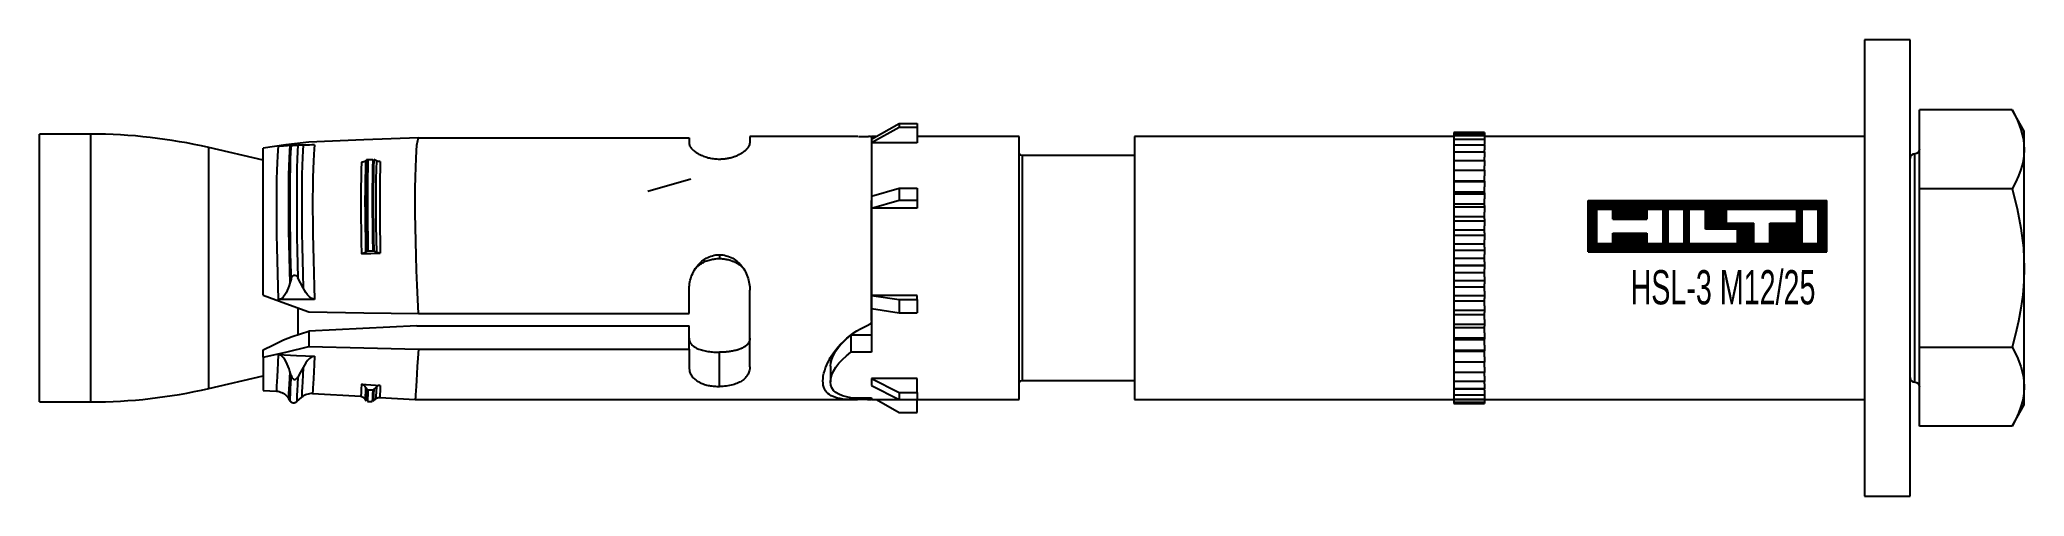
# Model space of a CAD drawing. Header units: millimetres. Extents: x 296 to 4896, y 152 to 3333.
# Drawn here: x 1518.7 to 1649.2, y 1601.4 to 1631.4 of the extents above; entities that cross this region are included whole.
import ezdxf
from ezdxf.enums import TextEntityAlignment as Align

# ---------------------------------------------------------------- set-up
doc = ezdxf.new("R2010")
doc.units = ezdxf.units.MM
doc.linetypes.add('DASHED', pattern=[0.25, 0.15625, -0.09375])
for name, color, linetype in [('1', 1, 'DASHED'), ('10', 1, 'Continuous'), ('3', 4, 'Continuous')]:
    doc.layers.add(name, color=color, linetype=linetype)
doc.styles.get("Standard").update_dxf_attribs({"font": 'arial.ttf'})

# ---------------------------------------------------------------- blocks, each defined once
blk = doc.blocks.new('HSL-3 M12-25')
at = {"layer": '1', "color": 3, "linetype": 'Continuous'}
for p, q in [((0, 15), (-3, 15)), ((-3, 15), (-3, -12.99)), ((0, -15), (0, 15)), ((-68.3, 8.47), (-66.48, 9.49)), ((-68.3, 8.24), (-66.48, 9.25)), ((-66.48, 9.49), (-66.48, 9.25)), ((-66.48, 9.49), (-65.3, 9.49)), ((-66.48, 9.25), (-65.3, 9.25)), ((-65.3, 9.49), (-65.3, 9.25)), ((-65.3, 9.25), (-65.3, 8.23)), ((-119.64, 8.8), (-123, 8.8)), ((-123, -8.8), (-123, 8.8)), ((-108.3, 7.09), (-111.88, 7.92)), ((-108.3, -1.78), (-108.3, 7.87)), ((-80.3, 8.56), (-80.3, 8.2)), ((-69.21, 8.65), (-76.3, 8.65)), ((-76.3, 8.65), (-76.3, 8.2)), ((-67.98, 8.65), (-68.3, 8.65)), ((-68.3, 8.65), (-68.3, 8.47)), ((-68.3, 8.62), (-68.3, 4.44)), ((-68.3, 8.47), (-68.3, 8.24)), ((-68.3, 8.24), (-68.3, 8.23)), ((-65.3, 8.23), (-68.3, 8.23)), ((-68.3, 8.23), (-68.3, 4.71)), ((-58.6, 8.65), (-65.3, 8.65)), ((-58.6, -8.65), (-58.6, 8.65)), ((-30, 8.65), (-51, 8.65)), ((-51, 8.65), (-51, -7.49)), ((-30, 8.9), (-30, 8.86)), ((-28, 8.9), (-30, 8.9)), ((-30, 8.86), (-30, 8.71)), ((-28, 8.86), (-30, 8.86)), ((-30, 8.86), (-28, 8.86)), ((-30, 8.86), (-30, 8.86)), ((-28, 8.71), (-30, 8.71)), ((-30, 8.71), (-30, 8.46)), ((-30, 8.71), (-28, 8.71)), ((-30, 8.71), (-30, 8.71)), ((-30, 8.46), (-30, 8.45)), ((-30, 8.46), (-28, 8.46)), ((-30, 8.45), (-30, 8.14)), ((-28, 8.45), (-30, 8.45)), ((-30, 8.09), (-30, 8.08)), ((-30, 8.09), (-28, 8.09)), ((-30, 8.08), (-30, 7.76)), ((-28, 8.08), (-30, 8.08)), ((-28, 8.9), (-28, 8.86)), ((-28, 8.86), (-28, 8.71)), ((-28, 8.86), (-28, 8.86)), ((-28, 8.71), (-28, 8.46)), ((-28, 8.71), (-28, 8.71)), ((-3, 8.65), (-28, 8.65)), ((-28, 8.46), (-28, 8.45)), ((-28, 8.45), (-28, 8.14)), ((-28, 8.09), (-28, 8.08)), ((-28, 8.08), (-28, 7.76)), ((-51, 7.4), (-58.4, 7.4)), ((-30, 7.76), (-30, 7.61)), ((-30, 7.63), (-30, 7.62)), ((-30, 7.63), (-28, 7.63)), ((-28, 7.62), (-30, 7.62)), ((-30, 7.62), (-30, 7.28)), ((-30, 7.28), (-30, 7.07)), ((-30, 7.07), (-28, 7.07)), ((-30, 7.07), (-30, 7.05)), ((-30, 7.05), (-30, 6.71)), ((-28, 7.05), (-30, 7.05)), ((-30, 6.71), (-30, 6.39)), ((-28, 7.61), (-28, 7.76)), ((-28, 7.63), (-28, 7.62)), ((-28, 7.62), (-28, 7.28)), ((-28, 7.07), (-28, 7.28)), ((-28, 7.07), (-28, 7.05)), ((-28, 7.05), (-28, 6.71)), ((-28, 6.39), (-28, 6.71)), ((-68.3, 4.71), (-66.48, 5.24)), ((-66.48, 5.24), (-66.48, 4.46)), ((-66.48, 5.24), (-65.3, 5.24)), ((-65.3, 5.24), (-65.3, 4.46)), ((-30, 6.42), (-28, 6.42)), ((-30, 6.42), (-30, 6.4)), ((-30, 6.4), (-30, 6.06)), ((-28, 6.4), (-30, 6.4)), ((-30, 6.06), (-30, 5.7)), ((-28, 5.71), (-30, 5.71)), ((-30, 5.7), (-30, 5.69)), ((-30, 5.69), (-28, 5.69)), ((-30, 5.69), (-30, 5.67)), ((-30, 5.67), (-30, 5.33)), ((-28, 5.67), (-30, 5.67)), ((-30, 5.33), (-30, 4.94)), ((-28, 6.42), (-28, 6.4)), ((-28, 6.4), (-28, 6.06)), ((-28, 5.7), (-28, 6.06)), ((-28, 5.7), (-28, 5.69)), ((-28, 5.69), (-28, 5.67)), ((-28, 5.67), (-28, 5.33)), ((-28, 4.94), (-28, 5.33)), ((-68.3, 4.71), (-68.3, 3.94)), ((-68.3, 3.94), (-66.48, 4.46)), ((-68.3, -3.44), (-68.3, 4.44)), ((-68.3, 3.94), (-68.3, 3.93)), ((-65.3, 3.93), (-68.3, 3.93)), ((-68.3, 3.93), (-68.3, -1.8)), ((-66.48, 4.46), (-65.3, 4.46)), ((-65.3, 4.46), (-65.3, 3.93)), ((-28, 4.99), (-30, 4.99)), ((-30, 4.94), (-30, 4.89)), ((-30, 4.89), (-30, 4.86)), ((-30, 4.89), (-28, 4.89)), ((-28, 4.86), (-30, 4.86)), ((-30, 4.86), (-30, 4.54)), ((-30, 4.54), (-30, 4.11)), ((-28, 4.2), (-30, 4.2)), ((-30, 4.11), (-30, 4.02)), ((-30, 4.02), (-30, 4)), ((-30, 4.02), (-28, 4.02)), ((-28, 4), (-30, 4)), ((-30, 4), (-30, 3.68)), ((-28, 4.94), (-28, 4.89)), ((-28, 4.89), (-28, 4.86)), ((-28, 4.86), (-28, 4.54)), ((-28, 4.11), (-28, 4.54)), ((-28, 4.11), (-28, 4.02)), ((-28, 4.02), (-28, 4)), ((-28, 4), (-28, 3.68)), ((-30, 3.68), (-30, 3.23)), ((-28, 3.36), (-30, 3.36)), ((-30, 3.23), (-30, 3.11)), ((-30, 3.11), (-30, 3.08)), ((-30, 3.11), (-28, 3.11)), ((-28, 3.08), (-30, 3.08)), ((-30, 3.08), (-30, 2.78)), ((-30, 2.78), (-30, 2.31)), ((-28, 3.23), (-28, 3.68)), ((-28, 3.23), (-28, 3.11)), ((-28, 3.11), (-28, 3.08)), ((-28, 3.08), (-28, 2.78)), ((-28, 2.31), (-28, 2.78)), ((-28, 2.48), (-30, 2.48)), ((-30, 2.31), (-30, 2.15)), ((-30, 2.15), (-30, 2.13)), ((-30, 2.15), (-28, 2.15)), ((-28, 2.13), (-30, 2.13)), ((-30, 2.13), (-30, 1.85)), ((-30, 1.85), (-30, 1.37)), ((-28, 1.56), (-30, 1.56)), ((-30, 1.37), (-30, 1.17)), ((-28, 2.31), (-28, 2.15)), ((-28, 2.15), (-28, 2.13)), ((-28, 2.13), (-28, 1.85)), ((-28, 1.37), (-28, 1.85)), ((-28, 1.37), (-28, 1.17)), ((-30, 1.17), (-30, 1.15)), ((-30, 1.17), (-28, 1.17)), ((-30, 1.15), (-30, 0.89)), ((-28, 1.15), (-30, 1.15)), ((-30, 0.89), (-30, 0.4)), ((-28, 0.63), (-30, 0.63)), ((-30, 0.4), (-30, 0.18)), ((-30, 0.18), (-28, 0.18)), ((-30, 0.18), (-30, 0.15)), ((-30, 0.15), (-30, -0.08)), ((-28, 0.15), (-30, 0.15)), ((-28, 1.17), (-28, 1.15)), ((-28, 1.15), (-28, 0.89)), ((-28, 0.4), (-28, 0.89)), ((-28, 0.4), (-28, 0.18)), ((-28, 0.18), (-28, 0.15)), ((-28, 0.15), (-28, -0.08)), ((-30, -0.08), (-30, -0.57)), ((-28, -0.31), (-30, -0.31)), ((-30, -0.57), (-30, -0.82)), ((-30, -0.82), (-30, -0.84)), ((-30, -0.82), (-28, -0.82)), ((-28, -0.84), (-30, -0.84)), ((-30, -0.84), (-30, -1.04)), ((-30, -1.04), (-30, -1.53)), ((-28, -1.25), (-30, -1.25)), ((-28, -0.57), (-28, -0.08)), ((-28, -0.57), (-28, -0.82)), ((-28, -0.82), (-28, -0.84)), ((-28, -0.84), (-28, -1.04)), ((-28, -1.53), (-28, -1.04)), ((-80.3, -2.99), (-80.3, -1.46)), ((-76.3, -6.49), (-76.3, -1.46)), ((-68.3, -1.8), (-66.48, -2.08)), ((-65.3, -1.8), (-68.3, -1.8)), ((-68.3, -1.8), (-68.3, -1.8)), ((-68.3, -1.8), (-68.3, -2.67)), ((-66.48, -2.08), (-65.3, -2.08)), ((-66.48, -2.08), (-66.48, -2.95)), ((-65.3, -2.08), (-65.3, -1.8)), ((-65.3, -2.08), (-65.3, -2.95)), ((-30, -1.53), (-30, -1.81)), ((-30, -1.81), (-28, -1.81)), ((-30, -1.81), (-30, -1.83)), ((-28, -1.83), (-30, -1.83)), ((-30, -1.83), (-30, -2)), ((-30, -2), (-30, -2.48)), ((-28, -2.17), (-30, -2.17)), ((-30, -2.48), (-30, -2.77)), ((-28, -1.53), (-28, -1.81)), ((-28, -1.81), (-28, -1.83)), ((-28, -1.83), (-28, -2)), ((-28, -2.48), (-28, -2)), ((-28, -2.48), (-28, -2.77)), ((-106, -4.37), (-106, -2.63)), ((-68.3, -2.67), (-66.48, -2.95)), ((-68.3, -2.67), (-68.3, -5.53)), ((-66.48, -2.95), (-65.3, -2.95)), ((-30, -2.77), (-30, -2.79)), ((-30, -2.77), (-28, -2.77)), ((-30, -2.79), (-30, -2.93)), ((-28, -2.79), (-30, -2.79)), ((-30, -2.93), (-30, -3.39)), ((-28, -3.07), (-30, -3.07)), ((-30, -3.39), (-30, -3.7)), ((-30, -3.7), (-28, -3.7)), ((-30, -3.7), (-30, -3.72)), ((-30, -3.72), (-30, -3.82)), ((-28, -3.72), (-30, -3.72)), ((-30, -3.82), (-30, -4.26)), ((-28, -2.77), (-28, -2.79)), ((-28, -2.79), (-28, -2.93)), ((-28, -3.39), (-28, -2.93)), ((-28, -3.39), (-28, -3.7)), ((-28, -3.7), (-28, -3.72)), ((-28, -3.72), (-28, -3.82)), ((-28, -4.26), (-28, -3.82)), ((-105.3, -4.15), (-105.3, -5.15)), ((-68.3, -4.41), (-69.65, -4.41)), ((-69.65, -4.41), (-69.65, -5.53)), ((-28, -3.93), (-30, -3.93)), ((-30, -4.26), (-30, -4.58)), ((-30, -4.58), (-28, -4.58)), ((-30, -4.58), (-30, -4.6)), ((-30, -4.6), (-30, -4.67)), ((-28, -4.6), (-30, -4.6)), ((-30, -4.67), (-30, -5.07)), ((-28, -4.73), (-30, -4.73)), ((-30, -5.07), (-30, -5.41)), ((-28, -4.26), (-28, -4.58)), ((-28, -4.58), (-28, -4.6)), ((-28, -4.6), (-28, -4.67)), ((-28, -5.07), (-28, -4.67)), ((-28, -5.07), (-28, -5.41)), ((-108.3, -5.86), (-108.3, -5.37)), ((-108.3, -5.86), (-108.3, -8.04)), ((-80.3, -5.33), (-80.3, -6.48)), ((-71, -6.45), (-71, -7.49)), ((-68.3, -5.53), (-69.65, -5.53)), ((-30, -5.41), (-28, -5.41)), ((-30, -5.41), (-30, -5.43)), ((-28, -5.43), (-30, -5.43)), ((-30, -5.43), (-30, -5.45)), ((-30, -5.45), (-30, -5.83)), ((-28, -5.48), (-30, -5.48)), ((-30, -5.83), (-30, -6.17)), ((-30, -6.17), (-28, -6.17)), ((-30, -6.17), (-30, -6.51)), ((-30, -6.17), (-30, -6.18)), ((-28, -6.18), (-30, -6.18)), ((-30, -6.51), (-30, -6.85)), ((-28, -5.41), (-28, -5.43)), ((-28, -5.43), (-28, -5.45)), ((-28, -5.83), (-28, -5.45)), ((-28, -5.83), (-28, -6.17)), ((-28, -6.17), (-28, -6.18)), ((-28, -6.51), (-28, -6.17)), ((-28, -6.51), (-28, -6.85)), ((-111.88, -7.92), (-108.3, -7.09)), ((-65.3, -7.26), (-68.3, -7.26)), ((-68.3, -7.27), (-68.3, -7.26)), ((-68.3, -7.27), (-66.48, -8.18)), ((-68.3, -7.27), (-68.3, -7.49)), ((-68.3, -7.49), (-68.3, -7.72)), ((-68.3, -7.72), (-66.48, -8.63)), ((-65.3, -8.18), (-65.3, -7.26)), ((-58.4, -7.4), (-51, -7.4)), ((-51, -7.49), (-51, -8.65)), ((-30, -6.85), (-28, -6.85)), ((-30, -6.85), (-30, -6.86)), ((-28, -6.86), (-30, -6.86)), ((-30, -6.86), (-30, -7.1)), ((-30, -7.1), (-30, -7.44)), ((-30, -7.44), (-30, -7.45)), ((-30, -7.44), (-28, -7.44)), ((-28, -7.45), (-30, -7.45)), ((-30, -7.45), (-30, -7.61)), ((-30, -7.61), (-30, -7.94)), ((-28, -6.85), (-28, -6.86)), ((-28, -7.1), (-28, -6.86)), ((-28, -7.1), (-28, -7.44)), ((-28, -7.44), (-28, -7.45)), ((-28, -7.61), (-28, -7.45)), ((-28, -7.61), (-28, -7.94)), ((-123, -8.8), (-119.64, -8.8)), ((-108.3, -8.04), (-107.43, -8.09)), ((-106.64, -8.57), (-106.56, -8.71)), ((-106.1, -8.78), (-105.77, -8.49)), ((-105.05, -8.24), (-101.88, -8.43)), ((-101.61, -8.6), (-101.53, -8.72)), ((-101.45, -8.77), (-101.13, -8.77)), ((-101.06, -8.74), (-100.9, -8.59)), ((-100.64, -8.51), (-98.3, -8.65)), ((-98.3, -8.65), (-69.22, -8.65)), ((-69.65, -8.53), (-68.3, -8.53)), ((-68.3, -8.53), (-68.3, -8.65)), ((-68.3, -8.65), (-58.6, -8.65)), ((-67.98, -8.65), (-66.48, -9.49)), ((-66.48, -8.18), (-66.48, -8.63)), ((-66.48, -8.18), (-65.3, -8.18)), ((-66.48, -8.63), (-65.3, -8.63)), ((-65.3, -8.18), (-65.3, -8.63)), ((-65.3, -9.49), (-65.3, -8.65)), ((-51, -8.65), (-30, -8.65)), ((-30, -7.94), (-28, -7.94)), ((-30, -7.94), (-30, -7.95)), ((-28, -7.95), (-30, -7.95)), ((-30, -8.02), (-30, -8.34)), ((-30, -8.34), (-28, -8.34)), ((-30, -8.34), (-30, -8.35)), ((-28, -8.35), (-30, -8.35)), ((-30, -8.35), (-30, -8.64)), ((-30, -8.64), (-30, -8.64)), ((-30, -8.64), (-30, -8.82)), ((-28, -8.64), (-30, -8.64)), ((-30, -8.64), (-28, -8.64)), ((-30, -8.82), (-30, -8.83)), ((-30, -8.82), (-28, -8.82)), ((-30, -8.83), (-30, -8.9)), ((-28, -8.83), (-30, -8.83)), ((-28, -8.9), (-30, -8.9)), ((-30, -8.9), (-30, -8.9)), ((-30, -8.9), (-28, -8.9)), ((-28, -7.94), (-28, -7.95)), ((-28, -8.02), (-28, -8.34)), ((-28, -8.34), (-28, -8.35)), ((-28, -8.35), (-28, -8.64)), ((-28, -8.64), (-28, -8.82)), ((-28, -8.64), (-28, -8.64)), ((-28, -8.65), (-3, -8.65)), ((-28, -8.82), (-28, -8.83)), ((-28, -8.83), (-28, -8.9)), ((-28, -8.9), (-28, -8.9)), ((-66.48, -9.49), (-65.3, -9.49)), ((-3, -12.99), (-3, -15)), ((-3, -15), (0, -15))]:
    blk.add_line(p, q, dxfattribs=at)
at = {"layer": '1', "color": 30, "linetype": 'Continuous'}
for p, q in [((6.7, 10.39), (0.6, 10.39)), ((0.6, 5.2), (0.6, 10.39)), ((7.5, 9), (6.7, 10.39)), ((7.5, 7.79), (7.5, 9)), ((7.5, 0), (7.5, 7.79)), ((-83, 5.04), (-80.18, 5.85)), ((0.6, -5.2), (0.6, 5.2)), ((6.7, 5.2), (0.6, 5.2)), ((7.5, -7.79), (7.5, 0)), ((0.6, -5.2), (6.7, -5.2)), ((0.6, -10.39), (0.6, -5.2)), ((-70.97, -5.85), (-70.85, -5.85)), ((7.5, -9), (7.5, -7.79)), ((6.7, -10.39), (7.5, -9)), ((6.7, -10.39), (0.6, -10.39))]:
    blk.add_line(p, q, dxfattribs=at)
at = {"layer": '1', "color": 1, "linetype": 'Continuous'}
for p, q in [((-119.64, -8.8), (-119.64, 8.8)), ((-111.88, -7.92), (-111.88, 7.92)), ((-58.4, 7.4), (-58.4, -6.41)), ((0.3, 3.75), (0.3, 7.5)), ((0.3, -7.5), (0.3, 3.75)), ((-58.4, -6.41), (-58.4, -7.4))]:
    blk.add_line(p, q, dxfattribs=at)
at = {"layer": '1', "color": 30, "linetype": 'Continuous'}
for points in [[(6.7, 10.39, 0), (7.03, 9.75, 0), (7.28, 9.11, 0), (7.44, 8.45, 0), (7.5, 7.79, 0)], [(7.5, 7.79, 0), (7.48, 7.35, 0), (7.4, 6.91, 0), (7.28, 6.48, 0), (7.12, 6.05, 0), (6.93, 5.62, 0), (6.7, 5.2, 0)], [(6.7, 5.2, 0), (7.03, 3.92, 0), (7.28, 2.62, 0), (7.44, 1.32, 0), (7.5, 0, 0)], [(7.5, 0, 0), (7.48, -0.88, 0), (7.4, -1.76, 0), (7.28, -2.63, 0), (7.12, -3.49, 0), (6.93, -4.35, 0), (6.7, -5.2, 0)], [(6.7, -5.2, 0), (7.03, -5.84, 0), (7.28, -6.48, 0), (7.44, -7.14, 0), (7.5, -7.79, 0)], [(7.5, -7.79, 0), (7.48, -8.24, 0), (7.4, -8.68, 0), (7.28, -9.11, 0), (7.12, -9.54, 0), (6.92, -9.97, 0), (6.7, -10.39, 0)]]:
    blk.add_polyline3d(points, dxfattribs=at)
at = {"layer": '1', "color": 3, "linetype": 'Continuous'}
for points in [[(-105.3, 8.27, 0), (-106.81, 8.09, 0), (-108.3, 7.87, 0)], [(-106.55, 8.05, 0), (-106.6, 8.04, 0), (-106.65, 8.04, 0), (-106.72, 8.03, 0), (-106.79, 8.03, 0), (-106.88, 8.02, 0), (-106.99, 8.01, 0), (-107.13, 8, 0), (-107.31, 8, 0)], [(-106.47, 8.06, 0), (-106.51, 8.05, 0), (-106.55, 8.05, 0)], [(-106.47, 8.06, 0), (-106.45, 8.06, 0), (-106.42, 8.06, 0), (-106.39, 8.06, 0), (-106.34, 8.07, 0), (-106.28, 8.07, 0), (-106.22, 8.07, 0), (-106.15, 8.07, 0), (-106.1, 8.07, 0), (-106.05, 8.08, 0), (-106.02, 8.08, 0)], [(-105.67, 8.08, 0), (-105.84, 8.08, 0), (-106.02, 8.08, 0)], [(-104.92, 8.1, 0), (-105.11, 8.09, 0), (-105.26, 8.08, 0), (-105.39, 8.08, 0), (-105.5, 8.08, 0), (-105.59, 8.08, 0), (-105.67, 8.08, 0)], [(-98.08, 8.56, 0), (-101.69, 8.42, 0), (-105.3, 8.27, 0)], [(-98.08, -2.99, 0), (-98.14, -2.07, 0), (-98.18, -1.13, 0), (-98.22, -0.17, 0), (-98.25, 0.8, 0), (-98.27, 1.74, 0), (-98.29, 2.68, 0), (-98.3, 3.58, 0), (-98.3, 4.44, 0), (-98.3, 5.24, 0), (-98.29, 5.96, 0), (-98.27, 6.62, 0), (-98.25, 7.2, 0), (-98.22, 7.69, 0), (-98.19, 8.08, 0), (-98.14, 8.38, 0), (-98.08, 8.56, 0)], [(-98.08, 8.56, 0), (-89.19, 8.56, 0), (-80.3, 8.56, 0)], [(-80.3, 8.2, 0), (-80.3, 8.17, 0), (-80.29, 8.14, 0), (-80.28, 8.1, 0), (-80.27, 8.07, 0), (-80.26, 8.03, 0), (-80.24, 8, 0), (-80.22, 7.96, 0), (-80.19, 7.92, 0), (-80.16, 7.88, 0), (-80.12, 7.84, 0), (-80.09, 7.8, 0), (-80.04, 7.76, 0), (-80, 7.72, 0), (-79.95, 7.68, 0), (-79.89, 7.64, 0), (-79.84, 7.6, 0), (-79.78, 7.56, 0), (-79.71, 7.52, 0), (-79.65, 7.49, 0), (-79.58, 7.45, 0), (-79.51, 7.42, 0), (-79.43, 7.39, 0), (-79.36, 7.36, 0), (-79.28, 7.33, 0), (-79.2, 7.3, 0), (-79.12, 7.28, 0), (-79.04, 7.25, 0), (-78.96, 7.23, 0), (-78.88, 7.22, 0), (-78.8, 7.2, 0), (-78.72, 7.19, 0), (-78.63, 7.18, 0), (-78.55, 7.17, 0), (-78.47, 7.17, 0), (-78.38, 7.16, 0), (-78.3, 7.16, 0)], [(-78.3, 7.16, 0), (-78.27, 7.16, 0), (-78.24, 7.16, 0), (-78.21, 7.16, 0), (-78.18, 7.17, 0), (-78.15, 7.17, 0), (-78.11, 7.17, 0), (-78.08, 7.17, 0), (-78.05, 7.17, 0), (-78.02, 7.18, 0), (-77.99, 7.18, 0), (-77.96, 7.18, 0), (-77.93, 7.18, 0), (-77.9, 7.19, 0), (-77.87, 7.19, 0), (-77.84, 7.2, 0), (-77.81, 7.2, 0), (-77.78, 7.21, 0), (-77.75, 7.21, 0), (-77.72, 7.22, 0), (-77.69, 7.22, 0), (-77.67, 7.23, 0), (-77.64, 7.24, 0), (-77.61, 7.24, 0), (-77.58, 7.25, 0), (-77.55, 7.26, 0), (-77.52, 7.27, 0), (-77.49, 7.27, 0), (-77.46, 7.28, 0), (-77.43, 7.29, 0), (-77.4, 7.3, 0), (-77.37, 7.31, 0), (-77.34, 7.32, 0), (-77.31, 7.33, 0), (-77.28, 7.34, 0), (-77.25, 7.35, 0), (-77.23, 7.36, 0), (-77.2, 7.37, 0), (-77.17, 7.38, 0), (-77.14, 7.4, 0), (-77.12, 7.41, 0), (-77.09, 7.42, 0), (-77.06, 7.43, 0), (-77.04, 7.45, 0), (-77.01, 7.46, 0), (-76.98, 7.47, 0), (-76.96, 7.48, 0), (-76.93, 7.5, 0), (-76.91, 7.51, 0), (-76.89, 7.52, 0), (-76.86, 7.54, 0), (-76.84, 7.55, 0), (-76.82, 7.57, 0), (-76.79, 7.58, 0), (-76.77, 7.6, 0), (-76.75, 7.61, 0), (-76.73, 7.62, 0), (-76.71, 7.64, 0), (-76.69, 7.65, 0), (-76.67, 7.67, 0), (-76.65, 7.68, 0), (-76.63, 7.7, 0), (-76.61, 7.71, 0), (-76.6, 7.73, 0), (-76.58, 7.74, 0), (-76.56, 7.76, 0), (-76.55, 7.77, 0), (-76.53, 7.79, 0), (-76.51, 7.8, 0), (-76.5, 7.82, 0), (-76.49, 7.83, 0), (-76.47, 7.85, 0), (-76.46, 7.86, 0), (-76.45, 7.88, 0), (-76.43, 7.89, 0), (-76.42, 7.91, 0), (-76.41, 7.92, 0), (-76.4, 7.93, 0), (-76.39, 7.95, 0), (-76.38, 7.96, 0), (-76.38, 7.97, 0), (-76.37, 7.99, 0), (-76.36, 8, 0), (-76.35, 8.01, 0), (-76.35, 8.03, 0), (-76.34, 8.04, 0), (-76.33, 8.05, 0), (-76.33, 8.07, 0), (-76.32, 8.08, 0), (-76.32, 8.09, 0), (-76.31, 8.1, 0), (-76.31, 8.12, 0), (-76.31, 8.13, 0), (-76.31, 8.14, 0), (-76.3, 8.15, 0), (-76.3, 8.16, 0), (-76.3, 8.18, 0), (-76.3, 8.19, 0), (-76.3, 8.2, 0)], [(-69.15, 8.65, 0), (-68.99, 8.65, 0), (-68.83, 8.65, 0), (-68.66, 8.64, 0), (-68.5, 8.64, 0)], [(-68.3, 8.62, 0), (-68.3, 8.62, 0), (-68.31, 8.62, 0), (-68.31, 8.63, 0), (-68.32, 8.63, 0), (-68.33, 8.63, 0), (-68.35, 8.63, 0), (-68.37, 8.64, 0), (-68.39, 8.64, 0), (-68.41, 8.64, 0), (-68.44, 8.64, 0), (-68.47, 8.64, 0), (-68.5, 8.64, 0)], [(-30, 8.14, 0), (-30, 8.12, 0), (-30, 8.09, 0)], [(-28, 8.09, 0), (-28, 8.12, 0), (-28, 8.14, 0)], [(-101.57, 7.04, 0), (-101.62, 7, 0), (-101.68, 6.98, 0), (-101.76, 6.96, 0), (-101.84, 6.95, 0)], [(-101.57, 7.04, 0), (-101.53, 7.07, 0), (-101.49, 7.11, 0)], [(-101.49, 7.11, 0), (-101.51, 6.54, 0), (-101.52, 5.91, 0), (-101.53, 5.22, 0), (-101.53, 4.47, 0), (-101.53, 3.68, 0), (-101.52, 2.84, 0), (-101.51, 1.98, 0), (-101.49, 1.1, 0)], [(-101.49, 7.11, 0), (-101.49, 7.11, 0), (-101.48, 7.12, 0), (-101.47, 7.12, 0), (-101.46, 7.12, 0), (-101.46, 7.13, 0), (-101.45, 7.13, 0), (-101.44, 7.13, 0), (-101.43, 7.13, 0), (-101.42, 7.13, 0), (-101.41, 7.13, 0)], [(-101.41, 7.13, 0), (-101.33, 7.13, 0), (-101.25, 7.13, 0), (-101.17, 7.13, 0), (-101.09, 7.13, 0)], [(-101.02, 7.12, 0), (-101.04, 6.56, 0), (-101.05, 5.92, 0), (-101.06, 5.23, 0), (-101.06, 4.48, 0), (-101.06, 3.69, 0), (-101.05, 2.86, 0), (-101.04, 1.99, 0), (-101.02, 1.11, 0)], [(-100.86, 7.04, 0), (-100.94, 7.08, 0), (-101.02, 7.12, 0)], [(-100.6, 6.99, 0), (-100.67, 6.99, 0), (-100.74, 7, 0), (-100.8, 7.01, 0), (-100.86, 7.04, 0)], [(-101.57, 1.03, 0), (-101.62, 1, 0), (-101.68, 0.97, 0), (-101.76, 0.95, 0), (-101.84, 0.94, 0)], [(-101.84, 0.94, 0), (-101.53, 0.95, 0), (-101.22, 0.96, 0), (-100.91, 0.97, 0), (-100.6, 0.98, 0)], [(-101.57, 1.03, 0), (-101.53, 1.06, 0), (-101.49, 1.1, 0)], [(-101.49, 1.1, 0), (-101.49, 1.1, 0), (-101.48, 1.11, 0), (-101.47, 1.11, 0), (-101.46, 1.11, 0), (-101.46, 1.12, 0), (-101.45, 1.12, 0), (-101.44, 1.12, 0), (-101.43, 1.12, 0), (-101.42, 1.12, 0), (-101.41, 1.12, 0)], [(-101.41, 1.12, 0), (-101.33, 1.12, 0), (-101.25, 1.12, 0), (-101.17, 1.12, 0), (-101.09, 1.12, 0)], [(-101.09, 1.12, 0), (-101.08, 1.12, 0), (-101.07, 1.12, 0), (-101.05, 1.12, 0), (-101.04, 1.12, 0), (-101.03, 1.11, 0), (-101.02, 1.11, 0)], [(-100.86, 1.03, 0), (-100.94, 1.07, 0), (-101.02, 1.11, 0)], [(-100.6, 0.98, 0), (-100.67, 0.98, 0), (-100.74, 0.99, 0), (-100.8, 1, 0), (-100.86, 1.03, 0)], [(-80.3, -1.46, 0), (-80.3, -1.35, 0), (-80.29, -1.24, 0), (-80.28, -1.13, 0), (-80.26, -1.01, 0), (-80.24, -0.9, 0), (-80.22, -0.79, 0), (-80.18, -0.68, 0), (-80.15, -0.58, 0), (-80.11, -0.47, 0), (-80.06, -0.36, 0), (-80.01, -0.26, 0), (-79.96, -0.16, 0), (-79.9, -0.06, 0), (-79.84, 0.03, 0), (-79.77, 0.12, 0), (-79.7, 0.21, 0), (-79.62, 0.29, 0), (-79.54, 0.37, 0), (-79.45, 0.45, 0), (-79.36, 0.52, 0), (-79.27, 0.58, 0), (-79.17, 0.64, 0), (-79.07, 0.69, 0), (-78.97, 0.74, 0), (-78.86, 0.78, 0), (-78.75, 0.81, 0), (-78.64, 0.84, 0), (-78.53, 0.86, 0), (-78.41, 0.87, 0), (-78.3, 0.87, 0)], [(-79.96, -0.11, 0), (-79.91, -0.05, 0), (-79.86, 0, 0), (-79.8, 0.06, 0), (-79.75, 0.11, 0), (-79.69, 0.16, 0), (-79.62, 0.21, 0), (-79.56, 0.25, 0), (-79.49, 0.29, 0), (-79.42, 0.33, 0), (-79.35, 0.37, 0), (-79.28, 0.41, 0), (-79.21, 0.44, 0), (-79.13, 0.47, 0), (-79.06, 0.5, 0), (-78.98, 0.52, 0), (-78.91, 0.54, 0), (-78.83, 0.56, 0), (-78.76, 0.58, 0), (-78.68, 0.59, 0), (-78.61, 0.6, 0), (-78.53, 0.61, 0), (-78.46, 0.62, 0), (-78.38, 0.62, 0), (-78.3, 0.62, 0)], [(-78.3, 0.87, 0), (-78.19, 0.87, 0), (-78.07, 0.86, 0), (-77.96, 0.84, 0), (-77.85, 0.81, 0), (-77.74, 0.78, 0), (-77.63, 0.74, 0), (-77.53, 0.69, 0), (-77.43, 0.64, 0), (-77.33, 0.58, 0), (-77.24, 0.52, 0), (-77.15, 0.45, 0), (-77.06, 0.37, 0), (-76.98, 0.29, 0), (-76.9, 0.21, 0), (-76.83, 0.12, 0), (-76.76, 0.03, 0), (-76.7, -0.06, 0), (-76.64, -0.16, 0), (-76.59, -0.26, 0), (-76.54, -0.36, 0), (-76.49, -0.47, 0), (-76.45, -0.57, 0), (-76.42, -0.68, 0), (-76.38, -0.79, 0), (-76.36, -0.9, 0), (-76.34, -1.01, 0), (-76.32, -1.13, 0), (-76.31, -1.24, 0), (-76.3, -1.35, 0), (-76.3, -1.46, 0)], [(-78.3, 0.62, 0), (-78.27, 0.62, 0), (-78.24, 0.62, 0), (-78.21, 0.62, 0), (-78.18, 0.62, 0), (-78.15, 0.62, 0), (-78.12, 0.61, 0), (-78.09, 0.61, 0), (-78.06, 0.61, 0), (-78.03, 0.61, 0), (-78, 0.6, 0), (-77.97, 0.6, 0), (-77.94, 0.59, 0), (-77.91, 0.59, 0), (-77.88, 0.59, 0), (-77.85, 0.58, 0), (-77.83, 0.57, 0), (-77.8, 0.57, 0), (-77.77, 0.56, 0), (-77.74, 0.56, 0), (-77.71, 0.55, 0), (-77.68, 0.54, 0), (-77.65, 0.53, 0), (-77.62, 0.52, 0), (-77.6, 0.52, 0), (-77.57, 0.51, 0), (-77.54, 0.5, 0), (-77.51, 0.49, 0), (-77.48, 0.48, 0), (-77.45, 0.46, 0), (-77.42, 0.45, 0), (-77.39, 0.44, 0), (-77.36, 0.43, 0), (-77.34, 0.42, 0), (-77.31, 0.4, 0), (-77.28, 0.39, 0), (-77.25, 0.38, 0), (-77.23, 0.36, 0), (-77.2, 0.35, 0), (-77.17, 0.33, 0), (-77.14, 0.32, 0), (-77.12, 0.3, 0), (-77.09, 0.28, 0), (-77.07, 0.27, 0), (-77.04, 0.25, 0), (-77.01, 0.23, 0), (-76.99, 0.21, 0), (-76.96, 0.2, 0), (-76.94, 0.18, 0), (-76.92, 0.16, 0), (-76.89, 0.14, 0), (-76.87, 0.12, 0), (-76.85, 0.1, 0), (-76.82, 0.08, 0), (-76.8, 0.06, 0), (-76.78, 0.04, 0), (-76.76, 0.02, 0), (-76.74, 0, 0), (-76.72, -0.02, 0), (-76.7, -0.05, 0), (-76.68, -0.07, 0), (-76.66, -0.09, 0), (-76.64, -0.11, 0)], [(-106.55, -1, 0), (-106.6, -1.16, 0), (-106.65, -1.32, 0), (-106.72, -1.48, 0), (-106.79, -1.63, 0), (-106.88, -1.77, 0), (-106.99, -1.91, 0), (-107.13, -2.02, 0), (-107.31, -2.07, 0)], [(-106.47, -0.73, 0), (-106.51, -0.86, 0), (-106.55, -1, 0)], [(-106.47, -0.73, 0), (-106.45, -0.67, 0), (-106.42, -0.61, 0), (-106.39, -0.56, 0), (-106.34, -0.51, 0), (-106.28, -0.48, 0), (-106.22, -0.48, 0), (-106.15, -0.5, 0), (-106.1, -0.54, 0), (-106.05, -0.59, 0), (-106.02, -0.64, 0)], [(-105.67, -1.3, 0), (-105.84, -0.97, 0), (-106.02, -0.64, 0)], [(-104.92, -2.07, 0), (-105.11, -2.01, 0), (-105.26, -1.9, 0), (-105.39, -1.76, 0), (-105.5, -1.61, 0), (-105.59, -1.45, 0), (-105.67, -1.3, 0)], [(-108.3, -1.78, 0), (-106.81, -2.34, 0), (-105.3, -2.89, 0)], [(-104.92, -2.07, 0), (-106.11, -2.07, 0), (-107.31, -2.07, 0)], [(-105.3, -2.89, 0), (-101.69, -2.94, 0), (-98.08, -2.99, 0)], [(-98.19, -3.79, 0), (-101.74, -3.97, 0), (-105.3, -4.15, 0)], [(-98.19, -3.79, 0), (-89.24, -3.79, 0), (-80.3, -3.79, 0)], [(-98.08, -2.99, 0), (-89.19, -2.99, 0), (-80.3, -2.99, 0)], [(-80.3, -5.33, 0), (-80.3, -4.56, 0), (-80.3, -3.79, 0)], [(-68.56, -8.64, 0), (-68.82, -8.65, 0), (-69.07, -8.65, 0), (-69.32, -8.65, 0), (-69.55, -8.65, 0), (-69.77, -8.64, 0), (-69.98, -8.63, 0), (-70.18, -8.61, 0), (-70.36, -8.58, 0), (-70.53, -8.55, 0), (-70.68, -8.5, 0), (-70.83, -8.45, 0), (-70.96, -8.39, 0), (-71.07, -8.32, 0), (-71.17, -8.24, 0), (-71.26, -8.16, 0), (-71.33, -8.06, 0), (-71.4, -7.95, 0), (-71.44, -7.83, 0), (-71.48, -7.7, 0), (-71.49, -7.56, 0), (-71.5, -7.41, 0), (-71.49, -7.25, 0), (-71.47, -7.09, 0), (-71.43, -6.92, 0), (-71.38, -6.74, 0), (-71.32, -6.55, 0), (-71.24, -6.36, 0), (-71.15, -6.17, 0), (-71.05, -5.98, 0), (-70.93, -5.78, 0), (-70.8, -5.58, 0), (-70.65, -5.38, 0), (-70.49, -5.19, 0), (-70.32, -4.99, 0), (-70.13, -4.8, 0), (-69.93, -4.62, 0), (-69.72, -4.45, 0), (-69.5, -4.28, 0), (-69.26, -4.13, 0), (-69.02, -3.99, 0), (-68.76, -3.86, 0), (-68.5, -3.74, 0)], [(-68.3, -3.44, 0), (-68.3, -3.48, 0), (-68.31, -3.52, 0), (-68.32, -3.56, 0), (-68.33, -3.59, 0), (-68.35, -3.63, 0), (-68.38, -3.66, 0), (-68.4, -3.69, 0), (-68.43, -3.71, 0), (-68.46, -3.73, 0), (-68.5, -3.74, 0)], [(-108.3, -5.37, 0), (-107.63, -5.05, 0), (-106.96, -4.72, 0)], [(-108.3, -5.86, 0), (-106.81, -5.52, 0), (-105.3, -5.15, 0)], [(-106.96, -4.72, 0), (-106.68, -4.6, 0), (-106.4, -4.5, 0)], [(-106.4, -4.5, 0), (-105.85, -4.32, 0), (-105.3, -4.15, 0)], [(-105.3, -5.15, 0), (-101.69, -5.24, 0), (-98.08, -5.33, 0)], [(-80.3, -4.61, 0), (-80.3, -4.67, 0), (-80.29, -4.74, 0), (-80.27, -4.8, 0), (-80.25, -4.85, 0), (-80.22, -4.91, 0), (-80.18, -4.96, 0), (-80.14, -5.01, 0), (-80.1, -5.06, 0), (-80.05, -5.11, 0), (-79.99, -5.15, 0), (-79.93, -5.19, 0), (-79.86, -5.23, 0), (-79.8, -5.26, 0), (-79.72, -5.3, 0), (-79.65, -5.33, 0), (-79.57, -5.36, 0), (-79.49, -5.38, 0), (-79.41, -5.4, 0), (-79.32, -5.43, 0), (-79.24, -5.44, 0), (-79.15, -5.46, 0), (-79.06, -5.48, 0), (-78.96, -5.49, 0), (-78.87, -5.5, 0), (-78.78, -5.51, 0), (-78.68, -5.52, 0), (-78.59, -5.52, 0), (-78.49, -5.53, 0), (-78.4, -5.53, 0), (-78.3, -5.53, 0)], [(-76.3, -4.61, 0), (-76.3, -4.63, 0), (-76.3, -4.65, 0), (-76.3, -4.66, 0), (-76.3, -4.68, 0), (-76.31, -4.7, 0), (-76.31, -4.71, 0), (-76.31, -4.73, 0), (-76.31, -4.74, 0), (-76.32, -4.76, 0), (-76.32, -4.78, 0), (-76.33, -4.79, 0), (-76.33, -4.81, 0), (-76.34, -4.82, 0), (-76.35, -4.84, 0), (-76.35, -4.85, 0), (-76.36, -4.87, 0), (-76.37, -4.88, 0), (-76.38, -4.9, 0), (-76.38, -4.91, 0), (-76.39, -4.93, 0), (-76.4, -4.94, 0), (-76.41, -4.96, 0), (-76.42, -4.97, 0), (-76.43, -4.99, 0), (-76.45, -5, 0), (-76.46, -5.02, 0), (-76.47, -5.03, 0), (-76.49, -5.04, 0), (-76.5, -5.06, 0), (-76.51, -5.07, 0), (-76.53, -5.09, 0), (-76.55, -5.1, 0), (-76.56, -5.11, 0), (-76.58, -5.13, 0), (-76.6, -5.14, 0), (-76.61, -5.15, 0), (-76.63, -5.17, 0), (-76.65, -5.18, 0), (-76.67, -5.19, 0), (-76.69, -5.2, 0), (-76.71, -5.21, 0), (-76.73, -5.23, 0), (-76.75, -5.24, 0), (-76.77, -5.25, 0), (-76.79, -5.26, 0), (-76.82, -5.27, 0), (-76.84, -5.28, 0), (-76.86, -5.29, 0), (-76.89, -5.3, 0), (-76.91, -5.31, 0), (-76.93, -5.32, 0), (-76.96, -5.33, 0), (-76.98, -5.34, 0), (-77.01, -5.35, 0), (-77.04, -5.36, 0), (-77.06, -5.37, 0), (-77.09, -5.38, 0), (-77.12, -5.38, 0), (-77.14, -5.39, 0), (-77.17, -5.4, 0), (-77.2, -5.41, 0), (-77.23, -5.41, 0), (-77.25, -5.42, 0), (-77.28, -5.43, 0), (-77.31, -5.43, 0), (-77.34, -5.44, 0), (-77.37, -5.45, 0), (-77.4, -5.45, 0), (-77.43, -5.46, 0), (-77.46, -5.46, 0), (-77.49, -5.47, 0), (-77.52, -5.47, 0), (-77.55, -5.48, 0), (-77.58, -5.48, 0), (-77.61, -5.49, 0), (-77.64, -5.49, 0), (-77.67, -5.49, 0), (-77.69, -5.5, 0), (-77.72, -5.5, 0), (-77.75, -5.5, 0), (-77.78, -5.51, 0), (-77.81, -5.51, 0), (-77.84, -5.51, 0), (-77.87, -5.52, 0), (-77.9, -5.52, 0), (-77.93, -5.52, 0), (-77.96, -5.52, 0), (-77.99, -5.52, 0), (-78.02, -5.53, 0), (-78.05, -5.53, 0), (-78.08, -5.53, 0), (-78.11, -5.53, 0), (-78.15, -5.53, 0), (-78.18, -5.53, 0), (-78.21, -5.53, 0), (-78.24, -5.53, 0), (-78.27, -5.53, 0), (-78.3, -5.53, 0)], [(-71, -6.45, 0), (-70.98, -6.22, 0), (-70.91, -5.98, 0), (-70.79, -5.72, 0), (-70.64, -5.45, 0), (-70.44, -5.18, 0), (-70.21, -4.92, 0), (-69.94, -4.65, 0), (-69.65, -4.41, 0)], [(-107.31, -5.69, 0), (-106.11, -5.74, 0), (-104.92, -5.79, 0)], [(-106.55, -6.79, 0), (-106.6, -6.63, 0), (-106.65, -6.47, 0), (-106.72, -6.31, 0), (-106.79, -6.16, 0), (-106.88, -6.01, 0), (-106.99, -5.87, 0), (-107.13, -5.75, 0), (-107.31, -5.69, 0)], [(-104.92, -5.79, 0), (-105.11, -5.84, 0), (-105.26, -5.95, 0), (-105.39, -6.08, 0), (-105.5, -6.23, 0), (-105.59, -6.38, 0), (-105.67, -6.53, 0)], [(-98.08, -5.33, 0), (-98.13, -5.93, 0), (-98.17, -6.47, 0), (-98.2, -6.96, 0), (-98.23, -7.4, 0), (-98.25, -7.77, 0), (-98.27, -8.08, 0), (-98.28, -8.33, 0), (-98.29, -8.51, 0), (-98.3, -8.61, 0), (-98.3, -8.65, 0)], [(-98.08, -5.33, 0), (-89.19, -5.33, 0), (-80.3, -5.33, 0)], [(-80.3, -6.48, 0), (-80.3, -6.55, 0), (-80.29, -6.61, 0), (-80.28, -6.68, 0), (-80.27, -6.74, 0), (-80.26, -6.8, 0), (-80.24, -6.86, 0), (-80.22, -6.91, 0), (-80.19, -6.97, 0), (-80.16, -7.02, 0), (-80.12, -7.08, 0), (-80.09, -7.13, 0), (-80.04, -7.19, 0), (-80, -7.24, 0), (-79.95, -7.28, 0), (-79.89, -7.33, 0), (-79.84, -7.38, 0), (-79.78, -7.42, 0), (-79.71, -7.46, 0), (-79.65, -7.49, 0), (-79.58, -7.53, 0), (-79.51, -7.56, 0), (-79.43, -7.59, 0), (-79.36, -7.62, 0), (-79.28, -7.65, 0), (-79.2, -7.67, 0), (-79.12, -7.69, 0), (-79.04, -7.71, 0), (-78.96, -7.72, 0), (-78.88, -7.74, 0), (-78.8, -7.75, 0), (-78.72, -7.76, 0), (-78.63, -7.77, 0), (-78.55, -7.77, 0), (-78.47, -7.78, 0), (-78.38, -7.78, 0), (-78.3, -7.78, 0)], [(-76.3, -6.49, 0), (-76.3, -6.56, 0), (-76.31, -6.63, 0), (-76.32, -6.71, 0), (-76.34, -6.78, 0), (-76.36, -6.85, 0), (-76.38, -6.91, 0), (-76.42, -6.98, 0), (-76.45, -7.04, 0), (-76.49, -7.1, 0), (-76.54, -7.16, 0), (-76.59, -7.22, 0), (-76.64, -7.27, 0), (-76.7, -7.33, 0), (-76.76, -7.38, 0), (-76.83, -7.42, 0), (-76.9, -7.47, 0), (-76.98, -7.51, 0), (-77.06, -7.55, 0), (-77.15, -7.59, 0), (-77.24, -7.62, 0), (-77.33, -7.65, 0), (-77.43, -7.68, 0), (-77.53, -7.7, 0), (-77.63, -7.72, 0), (-77.74, -7.74, 0), (-77.85, -7.76, 0), (-77.96, -7.77, 0), (-78.07, -7.78, 0), (-78.19, -7.78, 0), (-78.3, -7.78, 0)], [(-70.97, -5.96, 0), (-71, -5.95, 0), (-71.03, -5.94, 0), (-71.06, -5.92, 0), (-71.09, -5.91, 0)], [(-69.65, -8.53, 0), (-69.95, -8.47, 0), (-70.21, -8.39, 0), (-70.44, -8.3, 0), (-70.64, -8.18, 0), (-70.8, -8.04, 0), (-70.91, -7.88, 0), (-70.98, -7.7, 0), (-71, -7.49, 0), (-70.98, -7.27, 0), (-70.91, -7.03, 0), (-70.79, -6.78, 0), (-70.64, -6.52, 0), (-70.44, -6.26, 0), (-70.21, -6.01, 0), (-69.94, -5.76, 0), (-69.65, -5.53, 0)], [(-106.47, -7.07, 0), (-106.51, -6.93, 0), (-106.55, -6.79, 0)], [(-106.47, -7.07, 0), (-106.45, -7.13, 0), (-106.42, -7.19, 0), (-106.39, -7.24, 0), (-106.34, -7.29, 0), (-106.28, -7.32, 0), (-106.22, -7.33, 0), (-106.15, -7.31, 0), (-106.1, -7.27, 0), (-106.05, -7.23, 0), (-106.02, -7.17, 0)], [(-105.67, -6.53, 0), (-105.84, -6.85, 0), (-106.02, -7.17, 0)], [(-101.57, -7.82, 0), (-101.62, -7.75, 0), (-101.68, -7.69, 0), (-101.76, -7.65, 0), (-101.84, -7.64, 0)], [(-101.84, -7.64, 0), (-101.53, -7.66, 0), (-101.22, -7.67, 0), (-100.91, -7.69, 0), (-100.6, -7.71, 0)], [(-101.57, -7.82, 0), (-101.53, -7.88, 0), (-101.49, -7.95, 0)], [(-100.86, -7.81, 0), (-100.94, -7.89, 0), (-101.02, -7.97, 0)], [(-100.6, -7.71, 0), (-100.67, -7.72, 0), (-100.74, -7.73, 0), (-100.8, -7.77, 0), (-100.86, -7.81, 0)], [(-107.43, -8.1, 0), (-107.34, -8.1, 0), (-107.25, -8.12, 0), (-107.16, -8.15, 0), (-107.07, -8.19, 0), (-106.99, -8.23, 0), (-106.91, -8.28, 0), (-106.84, -8.34, 0), (-106.77, -8.4, 0), (-106.71, -8.47, 0), (-106.66, -8.55, 0)], [(-106.56, -8.7, 0), (-106.54, -8.73, 0), (-106.51, -8.76, 0), (-106.48, -8.79, 0), (-106.45, -8.81, 0), (-106.42, -8.83, 0), (-106.38, -8.84, 0), (-106.35, -8.85, 0), (-106.31, -8.85, 0), (-106.27, -8.85, 0), (-106.23, -8.84, 0), (-106.2, -8.83, 0), (-106.16, -8.82, 0), (-106.13, -8.8, 0), (-106.1, -8.77, 0)], [(-105.75, -8.47, 0), (-105.68, -8.41, 0), (-105.6, -8.36, 0), (-105.51, -8.32, 0), (-105.43, -8.29, 0), (-105.33, -8.26, 0), (-105.24, -8.24, 0), (-105.15, -8.23, 0), (-105.05, -8.24, 0)], [(-101.89, -8.43, 0), (-101.84, -8.44, 0), (-101.8, -8.45, 0), (-101.77, -8.46, 0), (-101.73, -8.48, 0), (-101.7, -8.5, 0), (-101.66, -8.52, 0), (-101.63, -8.55, 0), (-101.61, -8.59, 0)], [(-101.49, -7.95, 0), (-101.51, -8.28, 0), (-101.52, -8.52, 0), (-101.53, -8.67, 0), (-101.53, -8.72, 0)], [(-101.49, -7.95, 0), (-101.49, -7.96, 0), (-101.48, -7.97, 0), (-101.47, -7.97, 0), (-101.46, -7.98, 0), (-101.46, -7.99, 0), (-101.45, -7.99, 0), (-101.44, -8, 0), (-101.43, -8, 0), (-101.42, -8, 0), (-101.41, -8, 0)], [(-101.41, -8, 0), (-101.33, -8, 0), (-101.25, -8, 0), (-101.17, -8, 0), (-101.09, -8, 0)], [(-101.09, -8, 0), (-101.08, -8, 0), (-101.07, -8, 0), (-101.05, -7.99, 0), (-101.04, -7.99, 0), (-101.03, -7.98, 0), (-101.02, -7.97, 0)], [(-101.02, -7.97, 0), (-101.04, -8.31, 0), (-101.05, -8.55, 0), (-101.06, -8.69, 0), (-101.06, -8.74, 0)], [(-100.89, -8.59, 0), (-100.86, -8.56, 0), (-100.84, -8.55, 0), (-100.81, -8.53, 0), (-100.77, -8.52, 0), (-100.74, -8.51, 0), (-100.71, -8.51, 0), (-100.68, -8.5, 0), (-100.65, -8.51, 0)], [(-68.56, -8.64, 0), (-68.5, -8.64, 0), (-68.45, -8.64, 0), (-68.41, -8.64, 0), (-68.37, -8.63, 0), (-68.34, -8.63, 0), (-68.32, -8.62, 0), (-68.3, -8.62, 0), (-68.3, -8.61, 0)], [(-30, -7.96, 0), (-30, -7.99, 0), (-30, -8.02, 0)], [(-28, -8.02, 0), (-28, -7.99, 0), (-28, -7.96, 0)]]:
    blk.add_polyline3d(points, dxfattribs=at)
at = {"layer": '1', "color": 1, "linetype": 'Continuous'}
for points in [[(-107.31, 8, 0), (-107.34, 7.72, 0), (-107.36, 7.36, 0), (-107.39, 6.92, 0), (-107.41, 6.41, 0), (-107.42, 5.84, 0), (-107.43, 5.2, 0), (-107.43, 4.51, 0), (-107.43, 3.77, 0), (-107.43, 3, 0), (-107.42, 2.19, 0), (-107.41, 1.35, 0), (-107.39, 0.5, 0), (-107.36, -0.36, 0), (-107.34, -1.22, 0), (-107.31, -2.07, 0)], [(-106.55, 8.05, 0), (-106.57, 7.67, 0), (-106.6, 7.21, 0), (-106.61, 6.69, 0), (-106.63, 6.1, 0), (-106.64, 5.46, 0), (-106.64, 4.76, 0), (-106.64, 4.02, 0), (-106.64, 3.23, 0), (-106.63, 2.42, 0), (-106.61, 1.58, 0), (-106.6, 0.72, 0), (-106.57, -0.14, 0), (-106.55, -1, 0)], [(-106.47, 8.06, 0), (-106.5, 7.63, 0), (-106.52, 7.13, 0), (-106.53, 6.56, 0), (-106.55, 5.92, 0), (-106.55, 5.22, 0), (-106.56, 4.47, 0), (-106.55, 3.67, 0), (-106.55, 2.83, 0), (-106.53, 1.97, 0), (-106.52, 1.08, 0), (-106.5, 0.18, 0), (-106.47, -0.73, 0)], [(-106.02, 8.08, 0), (-106.04, 7.65, 0), (-106.06, 7.15, 0), (-106.08, 6.58, 0), (-106.09, 5.94, 0), (-106.1, 5.25, 0), (-106.1, 4.5, 0), (-106.1, 3.71, 0), (-106.09, 2.88, 0), (-106.08, 2.02, 0), (-106.06, 1.15, 0), (-106.04, 0.25, 0), (-106.02, -0.64, 0)], [(-105.67, 8.08, 0), (-105.7, 7.71, 0), (-105.72, 7.26, 0), (-105.74, 6.73, 0), (-105.76, 6.13, 0), (-105.77, 5.46, 0), (-105.77, 4.73, 0), (-105.77, 3.96, 0), (-105.77, 3.14, 0), (-105.76, 2.28, 0), (-105.74, 1.41, 0), (-105.72, 0.51, 0), (-105.7, -0.39, 0), (-105.67, -1.3, 0)], [(-104.92, 8.1, 0), (-104.95, 7.82, 0), (-104.98, 7.46, 0), (-105, 7.02, 0), (-105.02, 6.51, 0), (-105.03, 5.93, 0), (-105.04, 5.29, 0), (-105.05, 4.59, 0), (-105.05, 3.85, 0), (-105.04, 3.06, 0), (-105.03, 2.24, 0), (-105.02, 1.39, 0), (-105, 0.53, 0), (-104.98, -0.34, 0), (-104.95, -1.21, 0), (-104.92, -2.07, 0)], [(-101.84, 6.95, 0), (-101.86, 6.46, 0), (-101.87, 5.91, 0), (-101.88, 5.31, 0), (-101.88, 4.66, 0), (-101.88, 3.97, 0), (-101.88, 3.25, 0), (-101.87, 2.5, 0), (-101.86, 1.73, 0), (-101.84, 0.94, 0)], [(-101.57, 7.04, 0), (-101.58, 6.48, 0), (-101.59, 5.85, 0), (-101.6, 5.16, 0), (-101.61, 4.41, 0), (-101.6, 3.61, 0), (-101.59, 2.78, 0), (-101.58, 1.92, 0), (-101.57, 1.03, 0)], [(-101.41, 7.13, 0), (-101.42, 6.57, 0), (-101.44, 5.94, 0), (-101.44, 5.24, 0), (-101.45, 4.5, 0), (-101.44, 3.7, 0), (-101.44, 2.87, 0), (-101.42, 2.01, 0), (-101.41, 1.12, 0)], [(-101.09, 7.13, 0), (-101.11, 6.57, 0), (-101.12, 5.94, 0), (-101.13, 5.24, 0), (-101.13, 4.5, 0), (-101.13, 3.7, 0), (-101.12, 2.87, 0), (-101.11, 2.01, 0), (-101.09, 1.12, 0)], [(-100.86, 7.04, 0), (-100.87, 6.48, 0), (-100.89, 5.85, 0), (-100.89, 5.15, 0), (-100.9, 4.41, 0), (-100.89, 3.61, 0), (-100.89, 2.78, 0), (-100.87, 1.91, 0), (-100.86, 1.03, 0)], [(-100.6, 6.99, 0), (-100.62, 6.5, 0), (-100.63, 5.95, 0), (-100.64, 5.35, 0), (-100.64, 4.7, 0), (-100.64, 4.01, 0), (-100.64, 3.29, 0), (-100.63, 2.54, 0), (-100.62, 1.77, 0), (-100.6, 0.98, 0)], [(-78.3, 0.87, 0), (-78.3, 0.75, 0), (-78.3, 0.62, 0)], [(-107.31, -5.69, 0), (-107.34, -6.23, 0), (-107.36, -6.71, 0), (-107.38, -7.13, 0), (-107.4, -7.47, 0), (-107.42, -7.74, 0), (-107.43, -7.93, 0), (-107.43, -8.05, 0), (-107.43, -8.09, 0)], [(-104.92, -5.79, 0), (-104.95, -6.34, 0), (-104.98, -6.83, 0), (-105, -7.25, 0), (-105.02, -7.6, 0), (-105.03, -7.88, 0), (-105.04, -8.08, 0), (-105.05, -8.2, 0), (-105.05, -8.24, 0)], [(-78.3, -7.78, 0), (-78.3, -6.66, 0), (-78.3, -5.53, 0)], [(-106.55, -6.79, 0), (-106.57, -7.25, 0), (-106.59, -7.64, 0), (-106.61, -7.97, 0), (-106.63, -8.23, 0), (-106.64, -8.42, 0), (-106.64, -8.53, 0), (-106.64, -8.57, 0)], [(-106.47, -7.07, 0), (-106.5, -7.56, 0), (-106.52, -7.97, 0), (-106.53, -8.29, 0), (-106.55, -8.52, 0), (-106.55, -8.66, 0), (-106.56, -8.71, 0)], [(-106.02, -7.17, 0), (-106.04, -7.65, 0), (-106.06, -8.05, 0), (-106.08, -8.37, 0), (-106.09, -8.59, 0), (-106.1, -8.73, 0), (-106.1, -8.78, 0)], [(-105.67, -6.53, 0), (-105.7, -7.04, 0), (-105.72, -7.47, 0), (-105.74, -7.83, 0), (-105.76, -8.12, 0), (-105.77, -8.32, 0), (-105.77, -8.45, 0), (-105.77, -8.49, 0)], [(-101.84, -7.64, 0), (-101.86, -7.98, 0), (-101.87, -8.23, 0), (-101.88, -8.38, 0), (-101.88, -8.43, 0)], [(-101.57, -7.82, 0), (-101.58, -8.15, 0), (-101.6, -8.4, 0), (-101.6, -8.55, 0), (-101.61, -8.6, 0)], [(-100.86, -7.81, 0), (-100.87, -8.15, 0), (-100.89, -8.4, 0), (-100.89, -8.54, 0), (-100.9, -8.59, 0)], [(-100.6, -7.71, 0), (-100.62, -8.06, 0), (-100.63, -8.31, 0), (-100.64, -8.46, 0), (-100.64, -8.51, 0)], [(-101.41, -8, 0), (-101.42, -8.33, 0), (-101.44, -8.57, 0), (-101.44, -8.72, 0), (-101.45, -8.77, 0)], [(-101.09, -8, 0), (-101.11, -8.33, 0), (-101.12, -8.57, 0), (-101.13, -8.72, 0), (-101.13, -8.77, 0)], [(-68.56, -8.64, 0), (-68.56, -8.58, 0), (-68.56, -8.53, 0)]]:
    blk.add_polyline3d(points, dxfattribs=at)
at = {"layer": '1', "color": 3, "linetype": 'Continuous'}
for centre, start, end in [((-119.64, -25.7), 77, 90), ((-119.64, 25.7), 270, 283)]:
    blk.add_arc(centre, 34.5, start, end, dxfattribs=at)
at = {"layer": '1', "color": 3, "linetype": 'Continuous', "extrusion": (0, 0, -1)}
for centre, start, end in [((58.4, 7.6), 270, 0), ((58.4, -7.6), 0, 90)]:
    blk.add_arc(centre, 0.2, start, end, dxfattribs=at)
at = {"layer": '1', "color": 30, "linetype": 'Continuous'}
for centre, start, end in [((0.3, 7.2), 90, 180), ((0.3, -7.2), 180, 270)]:
    blk.add_arc(centre, 0.3, start, end, dxfattribs=at)
at = {"layer": '1', "color": 30, "linetype": 'Continuous', "extrusion": (0, 0, -1)}
for centre, start, end in [((-0.3, 7.8), 180, 270), ((-0.3, -7.8), 90, 180)]:
    blk.add_arc(centre, 0.3, start, end, dxfattribs=at)
at = {"layer": '10'}
for p, q in [((-21.18, 1.06), (-21.18, 4.43)), ((-21.18, 4.43), (-5.49, 4.43)), ((-21.15, 4.43), (-21.15, 1.06)), ((-21.09, 1.06), (-21.09, 4.43)), ((-21.03, 4.43), (-21.03, 1.06)), ((-20.98, 1.06), (-20.98, 4.43)), ((-20.92, 4.43), (-20.92, 1.06)), ((-20.86, 1.06), (-20.86, 4.43)), ((-20.81, 4.43), (-20.81, 1.06)), ((-20.75, 1.06), (-20.75, 4.43)), ((-20.7, 4.43), (-20.7, 1.06)), ((-20.64, 1.06), (-20.64, 4.43)), ((-20.58, 4.43), (-20.58, 3.87)), ((-20.53, 3.87), (-20.53, 4.43)), ((-20.47, 4.43), (-20.47, 3.87)), ((-20.41, 3.87), (-20.41, 4.43)), ((-20.36, 4.43), (-20.36, 3.87)), ((-20.3, 3.87), (-20.3, 4.43)), ((-20.25, 4.43), (-20.25, 3.87)), ((-20.19, 3.87), (-20.19, 4.43)), ((-20.13, 4.43), (-20.13, 3.87)), ((-20.08, 3.87), (-20.08, 4.43)), ((-20.02, 4.43), (-20.02, 3.87)), ((-19.96, 3.87), (-19.96, 4.43)), ((-19.91, 4.43), (-19.91, 3.87)), ((-19.85, 3.87), (-19.85, 4.43)), ((-19.8, 4.43), (-19.8, 3.87)), ((-19.74, 3.87), (-19.74, 4.43)), ((-19.68, 4.43), (-19.68, 3.87)), ((-19.63, 3.87), (-19.63, 4.43)), ((-19.57, 4.43), (-19.57, 3.87)), ((-19.51, 3.21), (-19.51, 4.43)), ((-19.46, 4.43), (-19.46, 3.21)), ((-19.4, 3.21), (-19.4, 4.43)), ((-19.35, 4.43), (-19.35, 3.21)), ((-19.29, 3.21), (-19.29, 4.43)), ((-19.23, 4.43), (-19.23, 3.21)), ((-19.18, 3.21), (-19.18, 4.43)), ((-19.12, 4.43), (-19.12, 3.21)), ((-19.06, 3.21), (-19.06, 4.43)), ((-19.01, 4.43), (-19.01, 3.21)), ((-18.95, 3.21), (-18.95, 4.43)), ((-18.9, 4.43), (-18.9, 3.21)), ((-18.84, 3.21), (-18.84, 4.43)), ((-18.78, 4.43), (-18.78, 3.21)), ((-18.73, 3.21), (-18.73, 4.43)), ((-18.67, 4.43), (-18.67, 3.21)), ((-18.61, 3.21), (-18.61, 4.43)), ((-18.56, 4.43), (-18.56, 3.21)), ((-18.5, 3.21), (-18.5, 4.43)), ((-18.45, 4.43), (-18.45, 3.21)), ((-18.39, 3.21), (-18.39, 4.43)), ((-18.33, 4.43), (-18.33, 3.21)), ((-18.28, 3.21), (-18.28, 4.43)), ((-18.22, 4.43), (-18.22, 3.21)), ((-18.16, 3.21), (-18.16, 4.43)), ((-18.11, 4.43), (-18.11, 3.21)), ((-18.05, 3.21), (-18.05, 4.43)), ((-18, 4.43), (-18, 3.21)), ((-17.94, 3.21), (-17.94, 4.43)), ((-17.88, 4.43), (-17.88, 3.21)), ((-17.83, 3.21), (-17.83, 4.43)), ((-17.77, 4.43), (-17.77, 3.21)), ((-17.71, 3.21), (-17.71, 4.43)), ((-17.66, 4.43), (-17.66, 3.21)), ((-17.6, 3.21), (-17.6, 4.43)), ((-17.55, 4.43), (-17.55, 3.21)), ((-17.49, 3.21), (-17.49, 4.43)), ((-17.43, 4.43), (-17.43, 3.21)), ((-17.38, 3.21), (-17.38, 4.43)), ((-17.32, 4.43), (-17.32, 3.21)), ((-17.26, 3.87), (-17.26, 4.43)), ((-17.21, 4.43), (-17.21, 3.87)), ((-17.15, 3.87), (-17.15, 4.43)), ((-17.1, 4.43), (-17.1, 3.87)), ((-17.04, 3.87), (-17.04, 4.43)), ((-16.98, 4.43), (-16.98, 3.87)), ((-16.93, 3.87), (-16.93, 4.43)), ((-16.87, 4.43), (-16.87, 3.87)), ((-16.81, 3.87), (-16.81, 4.43)), ((-16.76, 4.43), (-16.76, 3.87)), ((-16.7, 3.87), (-16.7, 4.43)), ((-16.65, 4.43), (-16.65, 3.87)), ((-16.59, 3.87), (-16.59, 4.43)), ((-16.53, 4.43), (-16.53, 3.87)), ((-16.48, 3.87), (-16.48, 4.43)), ((-16.42, 4.43), (-16.42, 3.87)), ((-16.36, 3.87), (-16.36, 4.43)), ((-16.31, 4.43), (-16.31, 3.87)), ((-16.25, 3.87), (-16.25, 4.43)), ((-16.2, 4.43), (-16.2, 1.06)), ((-16.14, 1.06), (-16.14, 4.43)), ((-16.08, 4.43), (-16.08, 1.06)), ((-16.03, 1.06), (-16.03, 4.43)), ((-15.97, 4.43), (-15.97, 1.06)), ((-15.91, 3.87), (-15.91, 4.43)), ((-15.86, 4.43), (-15.86, 3.87)), ((-15.8, 3.87), (-15.8, 4.43)), ((-15.75, 4.43), (-15.75, 3.87)), ((-15.69, 3.87), (-15.69, 4.43)), ((-15.63, 4.43), (-15.63, 3.87)), ((-15.58, 3.87), (-15.58, 4.43)), ((-15.52, 4.43), (-15.52, 3.87)), ((-15.46, 3.87), (-15.46, 4.43)), ((-15.41, 4.43), (-15.41, 3.87)), ((-15.35, 3.87), (-15.35, 4.43)), ((-15.3, 4.43), (-15.3, 3.87)), ((-15.24, 3.87), (-15.24, 4.43)), ((-15.18, 4.43), (-15.18, 3.87)), ((-15.13, 3.87), (-15.13, 4.43)), ((-15.07, 4.43), (-15.07, 3.87)), ((-15.01, 3.87), (-15.01, 4.43)), ((-14.96, 4.43), (-14.96, 3.87)), ((-14.9, 3.87), (-14.9, 4.43)), ((-14.85, 4.43), (-14.85, 1.06)), ((-14.79, 1.06), (-14.79, 4.43)), ((-14.73, 4.43), (-14.73, 1.06)), ((-14.68, 1.06), (-14.68, 4.43)), ((-14.62, 4.43), (-14.62, 1.06)), ((-14.56, 1.06), (-14.56, 4.43)), ((-14.51, 4.43), (-14.51, 3.87)), ((-14.45, 3.87), (-14.45, 4.43)), ((-14.4, 4.43), (-14.4, 3.87)), ((-14.34, 3.87), (-14.34, 4.43)), ((-14.28, 4.43), (-14.28, 3.87)), ((-14.23, 3.87), (-14.23, 4.43)), ((-14.17, 4.43), (-14.17, 3.87)), ((-14.11, 3.87), (-14.11, 4.43)), ((-14.06, 4.43), (-14.06, 3.87)), ((-14, 3.87), (-14, 4.43)), ((-13.95, 4.43), (-13.95, 3.87)), ((-13.89, 3.87), (-13.89, 4.43)), ((-13.83, 4.43), (-13.83, 3.87)), ((-13.78, 3.87), (-13.78, 4.43)), ((-13.72, 4.43), (-13.72, 3.87)), ((-13.66, 3.87), (-13.66, 4.43)), ((-13.61, 4.43), (-13.61, 3.87)), ((-13.55, 3.87), (-13.55, 4.43)), ((-13.5, 4.43), (-13.5, 3.87)), ((-13.44, 2.55), (-13.44, 4.43)), ((-13.38, 4.43), (-13.38, 2.55)), ((-13.33, 2.55), (-13.33, 4.43)), ((-13.27, 4.43), (-13.27, 2.55)), ((-13.21, 2.55), (-13.21, 4.43)), ((-13.16, 4.43), (-13.16, 2.55)), ((-13.1, 2.55), (-13.1, 4.43)), ((-13.05, 4.43), (-13.05, 2.55)), ((-12.99, 2.55), (-12.99, 4.43)), ((-12.93, 4.43), (-12.93, 2.55)), ((-12.88, 2.55), (-12.88, 4.43)), ((-12.82, 4.43), (-12.82, 2.55)), ((-12.76, 2.55), (-12.76, 4.43)), ((-12.71, 4.43), (-12.71, 2.55)), ((-12.65, 2.55), (-12.65, 4.43)), ((-12.6, 4.43), (-12.6, 2.55)), ((-12.54, 2.55), (-12.54, 4.43)), ((-12.48, 4.43), (-12.48, 2.55)), ((-12.43, 2.55), (-12.43, 4.43)), ((-12.37, 4.43), (-12.37, 2.55)), ((-12.31, 2.55), (-12.31, 4.43)), ((-12.26, 4.43), (-12.26, 2.55)), ((-12.2, 2.55), (-12.2, 4.43)), ((-12.15, 4.43), (-12.15, 2.55)), ((-12.09, 2.55), (-12.09, 4.43)), ((-12.03, 4.43), (-12.03, 3.87)), ((-11.98, 3.87), (-11.98, 4.43)), ((-11.92, 4.43), (-11.92, 3.87)), ((-11.86, 3.87), (-11.86, 4.43)), ((-11.81, 4.43), (-11.81, 3.87)), ((-11.75, 3.87), (-11.75, 4.43)), ((-11.7, 4.43), (-11.7, 3.87)), ((-11.64, 3.87), (-11.64, 4.43)), ((-11.58, 4.43), (-11.58, 3.87)), ((-11.53, 3.87), (-11.53, 4.43)), ((-11.47, 4.43), (-11.47, 3.87)), ((-11.41, 3.87), (-11.41, 4.43)), ((-11.36, 4.43), (-11.36, 3.87)), ((-11.3, 3.87), (-11.3, 4.43)), ((-11.25, 4.43), (-11.25, 3.87)), ((-11.19, 3.87), (-11.19, 4.43)), ((-11.13, 4.43), (-11.13, 3.87)), ((-11.08, 3.87), (-11.08, 4.43)), ((-11.02, 4.43), (-11.02, 3.87)), ((-10.96, 3.87), (-10.96, 4.43)), ((-10.91, 4.43), (-10.91, 3.87)), ((-10.85, 3.87), (-10.85, 4.43)), ((-10.8, 4.43), (-10.8, 3.87)), ((-10.74, 3.87), (-10.74, 4.43)), ((-10.68, 4.43), (-10.68, 3.87)), ((-10.63, 3.87), (-10.63, 4.43)), ((-10.57, 4.43), (-10.57, 3.87)), ((-10.51, 3.87), (-10.51, 4.43)), ((-10.46, 4.43), (-10.46, 3.87)), ((-10.4, 3.87), (-10.4, 4.43)), ((-10.35, 4.43), (-10.35, 3.87)), ((-10.29, 3.87), (-10.29, 4.43)), ((-10.23, 4.43), (-10.23, 3.87)), ((-10.18, 3.87), (-10.18, 4.43)), ((-10.12, 4.43), (-10.12, 3.87)), ((-10.06, 3.87), (-10.06, 4.43)), ((-10.01, 4.43), (-10.01, 3.87)), ((-9.95, 3.87), (-9.95, 4.43)), ((-9.9, 4.43), (-9.9, 3.87)), ((-9.84, 3.87), (-9.84, 4.43)), ((-9.78, 4.43), (-9.78, 3.87)), ((-9.73, 3.87), (-9.73, 4.43)), ((-9.67, 4.43), (-9.67, 3.87)), ((-9.61, 3.87), (-9.61, 4.43)), ((-9.56, 4.43), (-9.56, 3.87)), ((-9.5, 3.87), (-9.5, 4.43)), ((-9.45, 4.43), (-9.45, 3.87)), ((-9.39, 3.87), (-9.39, 4.43)), ((-9.33, 4.43), (-9.33, 3.87)), ((-9.28, 3.87), (-9.28, 4.43)), ((-9.22, 4.43), (-9.22, 3.87)), ((-9.16, 3.87), (-9.16, 4.43)), ((-9.11, 4.43), (-9.11, 3.87)), ((-9.05, 3.87), (-9.05, 4.43)), ((-9, 4.43), (-9, 3.87)), ((-8.94, 3.87), (-8.94, 4.43)), ((-8.88, 4.43), (-8.88, 3.87)), ((-8.83, 3.87), (-8.83, 4.43)), ((-8.77, 4.43), (-8.77, 3.87)), ((-8.71, 3.87), (-8.71, 4.43)), ((-8.66, 4.43), (-8.66, 3.87)), ((-8.6, 3.87), (-8.6, 4.43)), ((-8.55, 4.43), (-8.55, 3.87)), ((-8.49, 3.87), (-8.49, 4.43)), ((-8.43, 4.43), (-8.43, 3.87)), ((-8.38, 3.87), (-8.38, 4.43)), ((-8.32, 4.43), (-8.32, 3.87)), ((-8.26, 3.87), (-8.26, 4.43)), ((-8.21, 4.43), (-8.21, 3.87)), ((-8.15, 3.87), (-8.15, 4.43)), ((-8.1, 4.43), (-8.1, 3.87)), ((-8.04, 3.87), (-8.04, 4.43)), ((-7.98, 4.43), (-7.98, 3.87)), ((-7.93, 3.87), (-7.93, 4.43)), ((-7.87, 4.43), (-7.87, 3.87)), ((-7.81, 3.87), (-7.81, 4.43)), ((-7.76, 4.43), (-7.76, 3.87)), ((-7.7, 3.87), (-7.7, 4.43)), ((-7.65, 4.43), (-7.65, 3.87)), ((-7.59, 3.87), (-7.59, 4.43)), ((-7.53, 4.43), (-7.53, 3.87)), ((-7.48, 3.87), (-7.48, 4.43)), ((-7.42, 4.43), (-7.42, 1.06)), ((-7.36, 1.06), (-7.36, 4.43)), ((-7.31, 4.43), (-7.31, 1.06)), ((-7.25, 1.06), (-7.25, 4.43)), ((-7.2, 4.43), (-7.2, 1.06)), ((-7.14, 1.06), (-7.14, 4.43)), ((-7.08, 4.43), (-7.08, 3.87)), ((-7.03, 3.87), (-7.03, 4.43)), ((-6.97, 4.43), (-6.97, 3.87)), ((-6.91, 3.87), (-6.91, 4.43)), ((-6.86, 4.43), (-6.86, 3.87)), ((-6.8, 3.87), (-6.8, 4.43)), ((-6.75, 4.43), (-6.75, 3.87)), ((-6.69, 3.87), (-6.69, 4.43)), ((-6.63, 4.43), (-6.63, 3.87)), ((-6.58, 3.87), (-6.58, 4.43)), ((-6.52, 4.43), (-6.52, 3.87)), ((-6.46, 3.87), (-6.46, 4.43)), ((-6.41, 4.43), (-6.41, 3.87)), ((-6.35, 3.87), (-6.35, 4.43)), ((-6.3, 4.43), (-6.3, 3.87)), ((-6.24, 3.87), (-6.24, 4.43)), ((-6.18, 4.43), (-6.18, 3.87)), ((-6.13, 3.87), (-6.13, 4.43)), ((-6.07, 4.43), (-6.07, 3.87)), ((-6.01, 1.06), (-6.01, 4.43)), ((-5.96, 4.43), (-5.96, 1.06)), ((-5.9, 1.06), (-5.9, 4.43)), ((-5.85, 4.43), (-5.85, 1.06)), ((-5.79, 1.06), (-5.79, 4.43)), ((-5.73, 4.43), (-5.73, 1.06)), ((-5.68, 1.06), (-5.68, 4.43)), ((-5.62, 4.43), (-5.62, 1.06)), ((-5.56, 1.06), (-5.56, 4.43)), ((-5.51, 4.43), (-5.51, 1.06)), ((-5.49, 1.06), (-5.49, 4.43)), ((-20.61, 1.62), (-20.61, 3.87)), ((-20.61, 3.87), (-19.56, 3.87)), ((-19.56, 3.21), (-19.56, 3.87)), ((-19.56, 3.21), (-17.31, 3.21)), ((-17.31, 3.87), (-16.25, 3.87)), ((-17.31, 3.21), (-17.31, 3.87)), ((-16.25, 1.62), (-16.25, 3.87)), ((-15.92, 3.87), (-14.86, 3.87)), ((-15.92, 1.62), (-15.92, 3.87)), ((-14.86, 1.62), (-14.86, 3.87)), ((-14.53, 3.87), (-13.47, 3.87)), ((-14.53, 1.62), (-14.53, 3.87)), ((-13.47, 2.55), (-13.47, 3.87)), ((-12.08, 3.87), (-7.45, 3.87)), ((-12.08, 2.94), (-12.08, 3.87)), ((-12.08, 2.94), (-10.29, 2.94)), ((-12.03, 2.94), (-12.03, 2.55)), ((-11.98, 2.55), (-11.98, 2.94)), ((-11.92, 2.94), (-11.92, 2.55)), ((-11.86, 2.55), (-11.86, 2.94)), ((-11.81, 2.94), (-11.81, 2.55)), ((-11.75, 2.55), (-11.75, 2.94)), ((-11.7, 2.94), (-11.7, 2.55)), ((-11.64, 2.55), (-11.64, 2.94)), ((-11.58, 2.94), (-11.58, 2.55)), ((-11.53, 2.55), (-11.53, 2.94)), ((-11.47, 2.94), (-11.47, 2.55)), ((-11.41, 2.55), (-11.41, 2.94)), ((-11.36, 2.94), (-11.36, 2.55)), ((-11.3, 1.06), (-11.3, 2.94)), ((-11.25, 2.94), (-11.25, 1.06)), ((-11.19, 1.06), (-11.19, 2.94)), ((-11.13, 2.94), (-11.13, 1.06)), ((-11.08, 1.06), (-11.08, 2.94)), ((-11.02, 2.94), (-11.02, 1.06)), ((-10.96, 1.06), (-10.96, 2.94)), ((-10.91, 2.94), (-10.91, 1.06)), ((-10.85, 1.06), (-10.85, 2.94)), ((-10.8, 2.94), (-10.8, 1.06)), ((-10.74, 1.06), (-10.74, 2.94)), ((-10.68, 2.94), (-10.68, 1.06)), ((-10.63, 1.06), (-10.63, 2.94)), ((-10.57, 2.94), (-10.57, 1.06)), ((-10.51, 1.06), (-10.51, 2.94)), ((-10.46, 2.94), (-10.46, 1.06)), ((-10.4, 1.06), (-10.4, 2.94)), ((-10.35, 2.94), (-10.35, 1.06)), ((-10.29, 1.62), (-10.29, 2.94)), ((-9.23, 1.62), (-9.23, 2.94)), ((-9.23, 2.94), (-7.45, 2.94)), ((-9.22, 2.94), (-9.22, 1.06)), ((-9.16, 1.06), (-9.16, 2.94)), ((-9.11, 2.94), (-9.11, 1.06)), ((-9.05, 1.06), (-9.05, 2.94)), ((-9, 2.94), (-9, 1.06)), ((-8.94, 1.06), (-8.94, 2.94)), ((-8.88, 2.94), (-8.88, 1.06)), ((-8.83, 1.06), (-8.83, 2.94)), ((-8.77, 2.94), (-8.77, 1.06)), ((-8.71, 1.06), (-8.71, 2.94)), ((-8.66, 2.94), (-8.66, 1.06)), ((-8.6, 1.06), (-8.6, 2.94)), ((-8.55, 2.94), (-8.55, 1.06)), ((-8.49, 1.06), (-8.49, 2.94)), ((-8.43, 2.94), (-8.43, 1.06)), ((-8.38, 1.06), (-8.38, 2.94)), ((-8.32, 2.94), (-8.32, 1.06)), ((-8.26, 1.06), (-8.26, 2.94)), ((-8.21, 2.94), (-8.21, 1.06)), ((-8.15, 1.06), (-8.15, 2.94)), ((-8.1, 2.94), (-8.1, 1.06)), ((-8.04, 1.06), (-8.04, 2.94)), ((-7.98, 2.94), (-7.98, 1.06)), ((-7.93, 1.06), (-7.93, 2.94)), ((-7.87, 2.94), (-7.87, 1.06)), ((-7.81, 1.06), (-7.81, 2.94)), ((-7.76, 2.94), (-7.76, 1.06)), ((-7.7, 1.06), (-7.7, 2.94)), ((-7.65, 2.94), (-7.65, 1.06)), ((-7.59, 1.06), (-7.59, 2.94)), ((-7.53, 2.94), (-7.53, 1.06)), ((-7.48, 1.06), (-7.48, 2.94)), ((-7.45, 2.94), (-7.45, 3.87)), ((-7.11, 3.87), (-6.06, 3.87)), ((-7.11, 1.62), (-7.11, 3.87)), ((-6.06, 1.62), (-6.06, 3.87)), ((-20.61, 1.62), (-19.56, 1.62)), ((-20.58, 1.62), (-20.58, 1.06)), ((-20.53, 1.06), (-20.53, 1.62)), ((-20.47, 1.62), (-20.47, 1.06)), ((-20.41, 1.06), (-20.41, 1.62)), ((-20.36, 1.62), (-20.36, 1.06)), ((-20.3, 1.06), (-20.3, 1.62)), ((-20.25, 1.62), (-20.25, 1.06)), ((-20.19, 1.06), (-20.19, 1.62)), ((-20.13, 1.62), (-20.13, 1.06)), ((-20.08, 1.06), (-20.08, 1.62)), ((-20.02, 1.62), (-20.02, 1.06)), ((-19.96, 1.06), (-19.96, 1.62)), ((-19.91, 1.62), (-19.91, 1.06)), ((-19.85, 1.06), (-19.85, 1.62)), ((-19.8, 1.62), (-19.8, 1.06)), ((-19.74, 1.06), (-19.74, 1.62)), ((-19.68, 1.62), (-19.68, 1.06)), ((-19.63, 1.06), (-19.63, 1.62)), ((-19.57, 1.62), (-19.57, 1.06)), ((-19.56, 1.62), (-19.56, 2.28)), ((-19.56, 2.28), (-17.31, 2.28)), ((-19.51, 1.06), (-19.51, 2.28)), ((-19.46, 2.28), (-19.46, 1.06)), ((-19.4, 1.06), (-19.4, 2.28)), ((-19.35, 2.28), (-19.35, 1.06)), ((-19.29, 1.06), (-19.29, 2.28)), ((-19.23, 2.28), (-19.23, 1.06)), ((-19.18, 1.06), (-19.18, 2.28)), ((-19.12, 2.28), (-19.12, 1.06)), ((-19.06, 1.06), (-19.06, 2.28)), ((-19.01, 2.28), (-19.01, 1.06)), ((-18.95, 1.06), (-18.95, 2.28)), ((-18.9, 2.28), (-18.9, 1.06)), ((-18.84, 1.06), (-18.84, 2.28)), ((-18.78, 2.28), (-18.78, 1.06)), ((-18.73, 1.06), (-18.73, 2.28)), ((-18.67, 2.28), (-18.67, 1.06)), ((-18.61, 1.06), (-18.61, 2.28)), ((-18.56, 2.28), (-18.56, 1.06)), ((-18.5, 1.06), (-18.5, 2.28)), ((-18.45, 2.28), (-18.45, 1.06)), ((-18.39, 1.06), (-18.39, 2.28)), ((-18.33, 2.28), (-18.33, 1.06)), ((-18.28, 1.06), (-18.28, 2.28)), ((-18.22, 2.28), (-18.22, 1.06)), ((-18.16, 1.06), (-18.16, 2.28)), ((-18.11, 2.28), (-18.11, 1.06)), ((-18.05, 1.06), (-18.05, 2.28)), ((-18, 2.28), (-18, 1.06)), ((-17.94, 1.06), (-17.94, 2.28)), ((-17.88, 2.28), (-17.88, 1.06)), ((-17.83, 1.06), (-17.83, 2.28)), ((-17.77, 2.28), (-17.77, 1.06)), ((-17.71, 1.06), (-17.71, 2.28)), ((-17.66, 2.28), (-17.66, 1.06)), ((-17.6, 1.06), (-17.6, 2.28)), ((-17.55, 2.28), (-17.55, 1.06)), ((-17.49, 1.06), (-17.49, 2.28)), ((-17.43, 2.28), (-17.43, 1.06)), ((-17.38, 1.06), (-17.38, 2.28)), ((-17.32, 2.28), (-17.32, 1.06)), ((-17.31, 2.28), (-17.31, 1.62)), ((-17.31, 1.62), (-16.25, 1.62)), ((-17.26, 1.06), (-17.26, 1.62)), ((-17.21, 1.62), (-17.21, 1.06)), ((-17.15, 1.06), (-17.15, 1.62)), ((-17.1, 1.62), (-17.1, 1.06)), ((-17.04, 1.06), (-17.04, 1.62)), ((-16.98, 1.62), (-16.98, 1.06)), ((-16.93, 1.06), (-16.93, 1.62)), ((-16.87, 1.62), (-16.87, 1.06)), ((-16.81, 1.06), (-16.81, 1.62)), ((-16.76, 1.62), (-16.76, 1.06)), ((-16.7, 1.06), (-16.7, 1.62)), ((-16.65, 1.62), (-16.65, 1.06)), ((-16.59, 1.06), (-16.59, 1.62)), ((-16.53, 1.62), (-16.53, 1.06)), ((-16.48, 1.06), (-16.48, 1.62)), ((-16.42, 1.62), (-16.42, 1.06)), ((-16.36, 1.06), (-16.36, 1.62)), ((-16.31, 1.62), (-16.31, 1.06)), ((-16.25, 1.06), (-16.25, 1.62)), ((-15.92, 1.62), (-14.86, 1.62)), ((-15.91, 1.06), (-15.91, 1.62)), ((-15.86, 1.62), (-15.86, 1.06)), ((-15.8, 1.06), (-15.8, 1.62)), ((-15.75, 1.62), (-15.75, 1.06)), ((-15.69, 1.06), (-15.69, 1.62)), ((-15.63, 1.62), (-15.63, 1.06)), ((-15.58, 1.06), (-15.58, 1.62)), ((-15.52, 1.62), (-15.52, 1.06)), ((-15.46, 1.06), (-15.46, 1.62)), ((-15.41, 1.62), (-15.41, 1.06)), ((-15.35, 1.06), (-15.35, 1.62)), ((-15.3, 1.62), (-15.3, 1.06)), ((-15.24, 1.06), (-15.24, 1.62)), ((-15.18, 1.62), (-15.18, 1.06)), ((-15.13, 1.06), (-15.13, 1.62)), ((-15.07, 1.62), (-15.07, 1.06)), ((-15.01, 1.06), (-15.01, 1.62)), ((-14.96, 1.62), (-14.96, 1.06)), ((-14.9, 1.06), (-14.9, 1.62)), ((-14.53, 1.62), (-11.35, 1.62)), ((-14.51, 1.62), (-14.51, 1.06)), ((-14.45, 1.06), (-14.45, 1.62)), ((-14.4, 1.62), (-14.4, 1.06)), ((-14.34, 1.06), (-14.34, 1.62)), ((-14.28, 1.62), (-14.28, 1.06)), ((-14.23, 1.06), (-14.23, 1.62)), ((-14.17, 1.62), (-14.17, 1.06)), ((-14.11, 1.06), (-14.11, 1.62)), ((-14.06, 1.62), (-14.06, 1.06)), ((-14, 1.06), (-14, 1.62)), ((-13.95, 1.62), (-13.95, 1.06)), ((-13.89, 1.06), (-13.89, 1.62)), ((-13.83, 1.62), (-13.83, 1.06)), ((-13.78, 1.06), (-13.78, 1.62)), ((-13.72, 1.62), (-13.72, 1.06)), ((-13.66, 1.06), (-13.66, 1.62)), ((-13.61, 1.62), (-13.61, 1.06)), ((-13.55, 1.06), (-13.55, 1.62)), ((-13.5, 1.62), (-13.5, 1.06)), ((-11.35, 2.55), (-13.47, 2.55)), ((-13.44, 1.06), (-13.44, 1.62)), ((-13.38, 1.62), (-13.38, 1.06)), ((-13.33, 1.06), (-13.33, 1.62)), ((-13.27, 1.62), (-13.27, 1.06)), ((-13.21, 1.06), (-13.21, 1.62)), ((-13.16, 1.62), (-13.16, 1.06)), ((-13.1, 1.06), (-13.1, 1.62)), ((-13.05, 1.62), (-13.05, 1.06)), ((-12.99, 1.06), (-12.99, 1.62)), ((-12.93, 1.62), (-12.93, 1.06)), ((-12.88, 1.06), (-12.88, 1.62)), ((-12.82, 1.62), (-12.82, 1.06)), ((-12.76, 1.06), (-12.76, 1.62)), ((-12.71, 1.62), (-12.71, 1.06)), ((-12.65, 1.06), (-12.65, 1.62)), ((-12.6, 1.62), (-12.6, 1.06)), ((-12.54, 1.06), (-12.54, 1.62)), ((-12.48, 1.62), (-12.48, 1.06)), ((-12.43, 1.06), (-12.43, 1.62)), ((-12.37, 1.62), (-12.37, 1.06)), ((-12.31, 1.06), (-12.31, 1.62)), ((-12.26, 1.62), (-12.26, 1.06)), ((-12.2, 1.06), (-12.2, 1.62)), ((-12.15, 1.62), (-12.15, 1.06)), ((-12.09, 1.06), (-12.09, 1.62)), ((-12.03, 1.62), (-12.03, 1.06)), ((-11.98, 1.06), (-11.98, 1.62)), ((-11.92, 1.62), (-11.92, 1.06)), ((-11.86, 1.06), (-11.86, 1.62)), ((-11.81, 1.62), (-11.81, 1.06)), ((-11.75, 1.06), (-11.75, 1.62)), ((-11.7, 1.62), (-11.7, 1.06)), ((-11.64, 1.06), (-11.64, 1.62)), ((-11.58, 1.62), (-11.58, 1.06)), ((-11.53, 1.06), (-11.53, 1.62)), ((-11.47, 1.62), (-11.47, 1.06)), ((-11.41, 1.06), (-11.41, 1.62)), ((-11.36, 1.62), (-11.36, 1.06)), ((-11.35, 1.62), (-11.35, 2.55)), ((-10.29, 1.06), (-10.29, 1.62)), ((-10.29, 1.62), (-9.23, 1.62)), ((-10.23, 1.62), (-10.23, 1.06)), ((-10.18, 1.06), (-10.18, 1.62)), ((-10.12, 1.62), (-10.12, 1.06)), ((-10.06, 1.06), (-10.06, 1.62)), ((-10.01, 1.62), (-10.01, 1.06)), ((-9.95, 1.06), (-9.95, 1.62)), ((-9.9, 1.62), (-9.9, 1.06)), ((-9.84, 1.06), (-9.84, 1.62)), ((-9.78, 1.62), (-9.78, 1.06)), ((-9.73, 1.06), (-9.73, 1.62)), ((-9.67, 1.62), (-9.67, 1.06)), ((-9.61, 1.06), (-9.61, 1.62)), ((-9.56, 1.62), (-9.56, 1.06)), ((-9.5, 1.06), (-9.5, 1.62)), ((-9.45, 1.62), (-9.45, 1.06)), ((-9.39, 1.06), (-9.39, 1.62)), ((-9.33, 1.62), (-9.33, 1.06)), ((-9.28, 1.06), (-9.28, 1.62)), ((-7.11, 1.62), (-6.06, 1.62)), ((-7.08, 1.62), (-7.08, 1.06)), ((-7.03, 1.06), (-7.03, 1.62)), ((-6.97, 1.62), (-6.97, 1.06)), ((-6.91, 1.06), (-6.91, 1.62)), ((-6.86, 1.62), (-6.86, 1.06)), ((-6.8, 1.06), (-6.8, 1.62)), ((-6.75, 1.62), (-6.75, 1.06)), ((-6.69, 1.06), (-6.69, 1.62)), ((-6.63, 1.62), (-6.63, 1.06)), ((-6.58, 1.06), (-6.58, 1.62)), ((-6.52, 1.62), (-6.52, 1.06)), ((-6.46, 1.06), (-6.46, 1.62)), ((-6.41, 1.62), (-6.41, 1.06)), ((-6.35, 1.06), (-6.35, 1.62)), ((-6.3, 1.62), (-6.3, 1.06)), ((-6.24, 1.06), (-6.24, 1.62)), ((-6.18, 1.62), (-6.18, 1.06)), ((-6.13, 1.06), (-6.13, 1.62)), ((-6.07, 1.62), (-6.07, 1.06)), ((-21.18, 1.06), (-5.49, 1.06))]:
    blk.add_line(p, q, dxfattribs=at)
at = {"layer": '3', "width": 0.6}
blk.add_text('HSL-3 M12/25', height=2.25, dxfattribs=at).set_placement((-12.31, -2.39), align=Align.CENTER)

msp = doc.modelspace()

# ---------------------------------------------------------------- block references
msp.add_blockref('HSL-3 M12-25', (1641.74, 1616.44))

doc.saveas('drawing.dxf')
